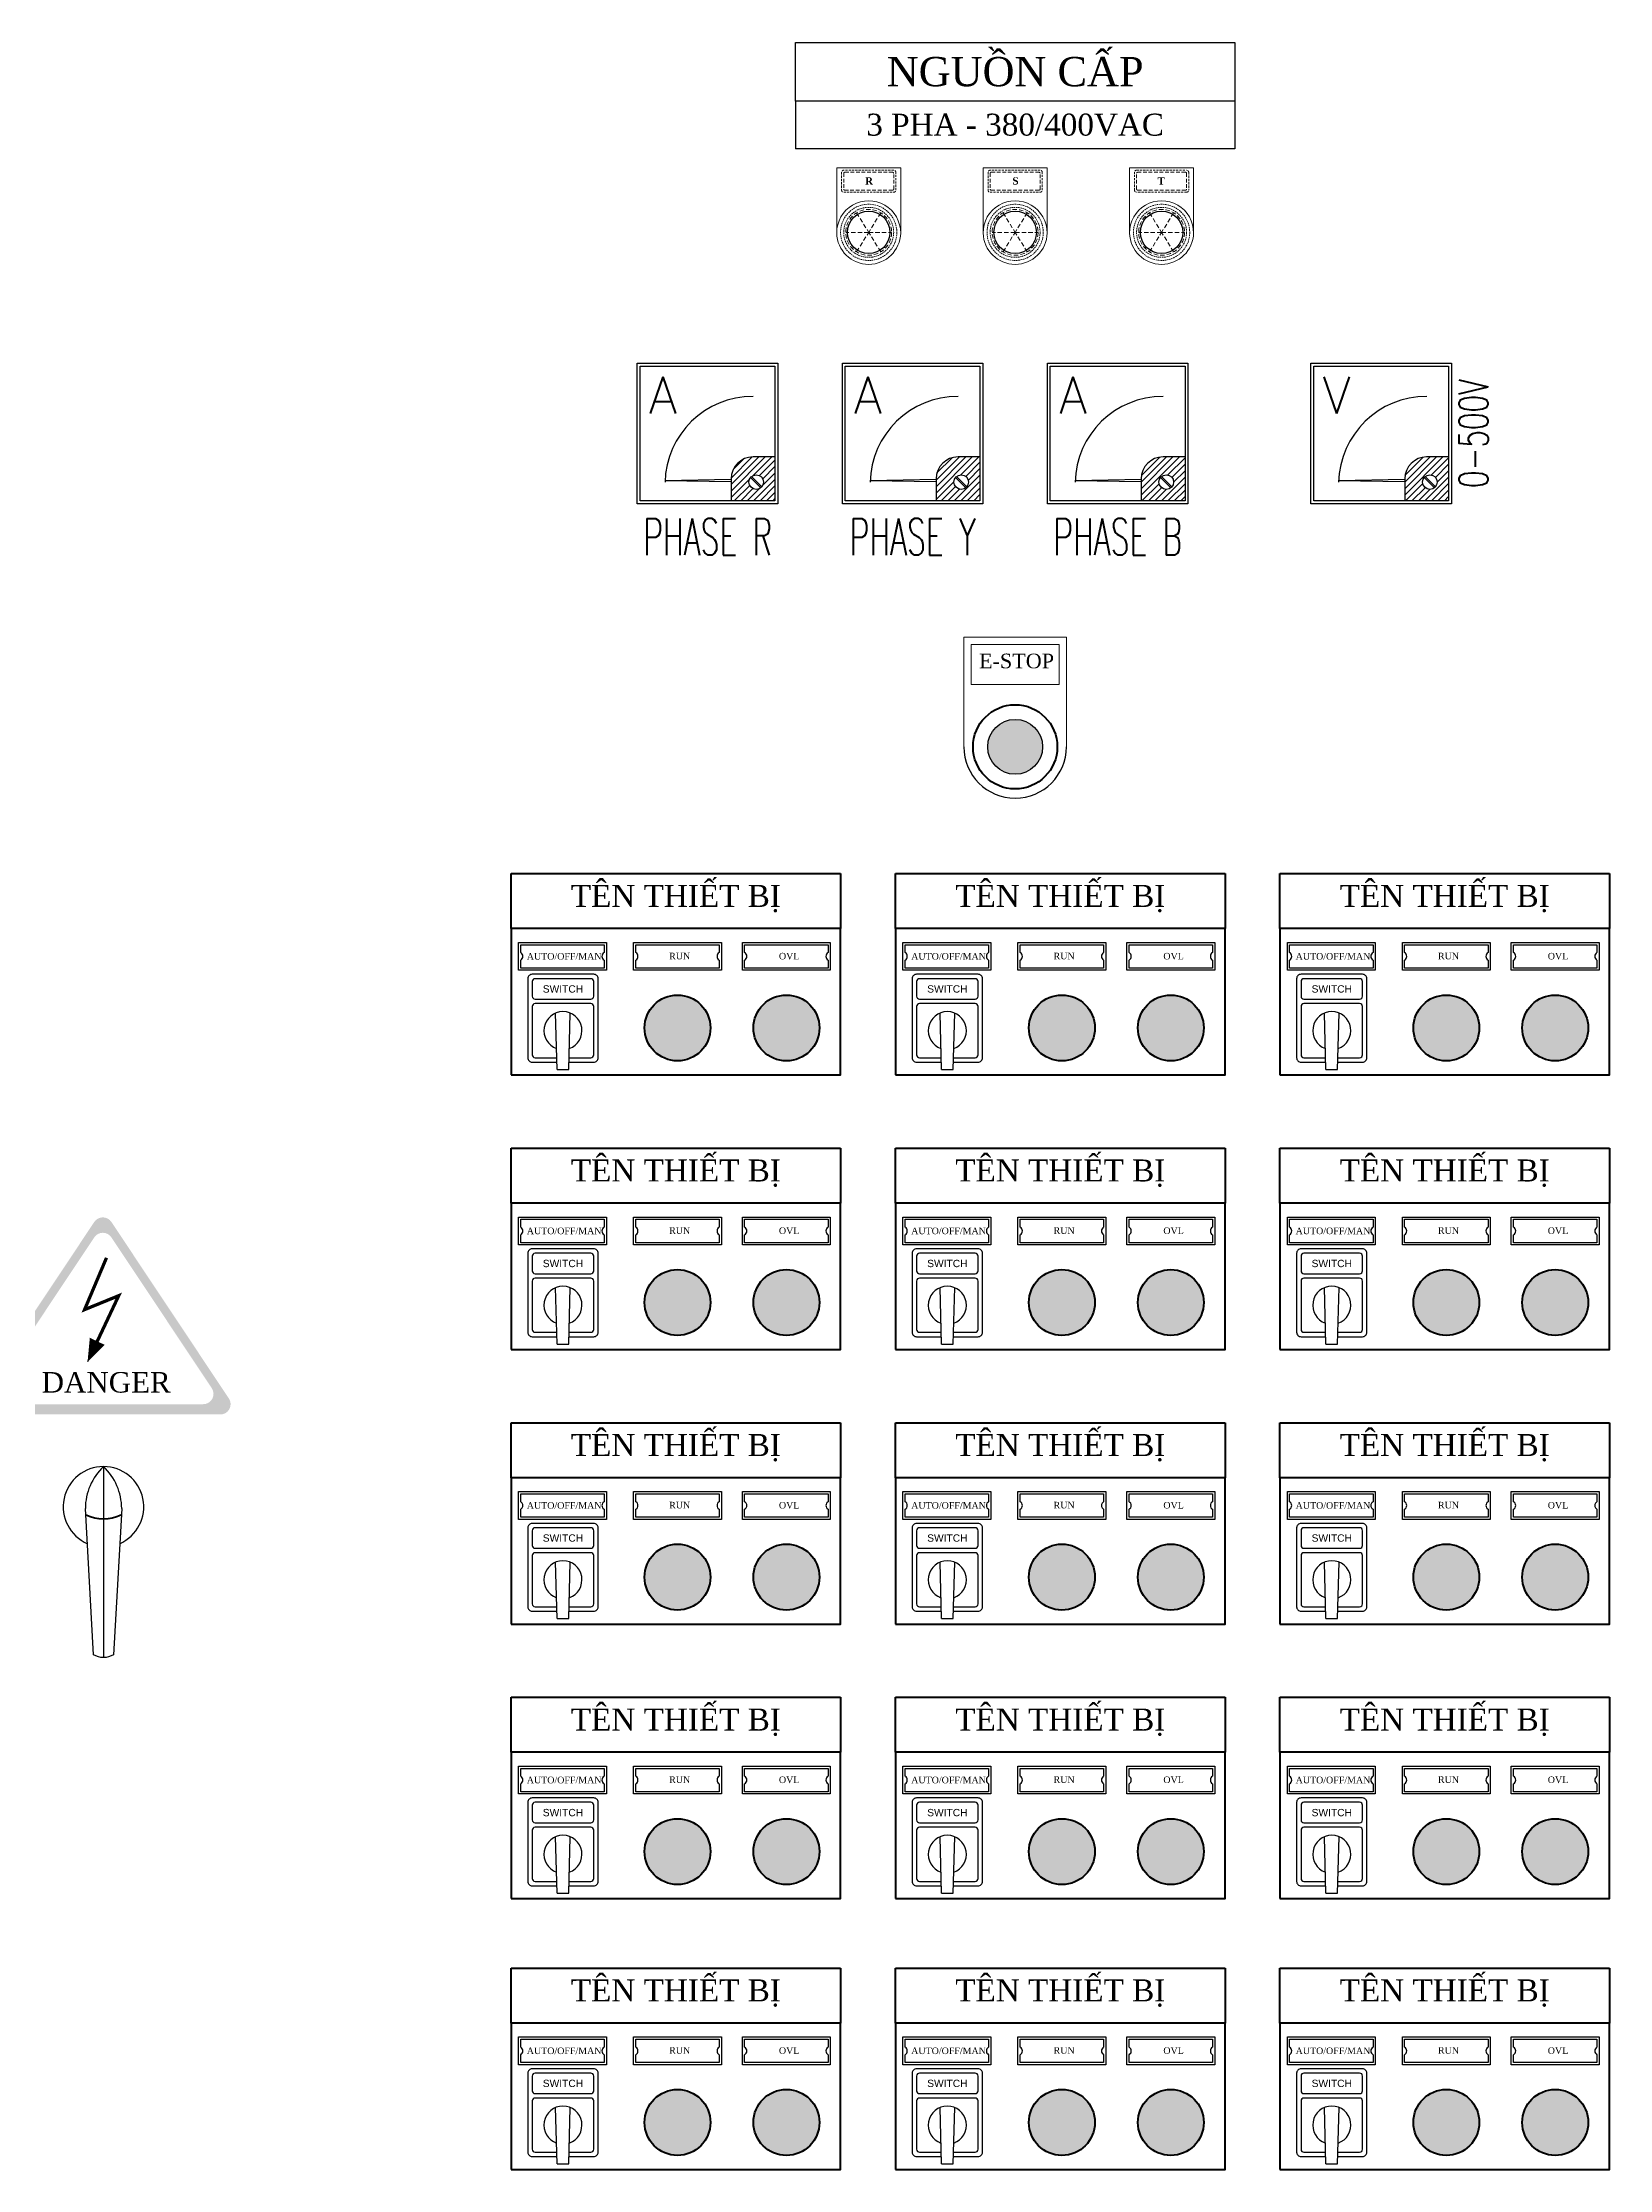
# Model space of a CAD drawing. Header units: millimetres. Extents: x 0 to 19177, y 0 to 12100.
# Drawn here: x 17943 to 18478, y 10709 to 11435 of the extents above; entities that cross this region are included whole.
import ezdxf
from ezdxf.enums import TextEntityAlignment as Align

# ---------------------------------------------------------------- set-up
doc = ezdxf.new("R2010")
doc.units = ezdxf.units.MM
doc.header["$MEASUREMENT"] = 0
for name, pattern in [('DASHED', [0.75, 0.5, -0.25]), ('DASHED2', [0.375, 0.25, -0.125]), ('HIDDEN', [0.375, 0.25, -0.125])]:
    doc.linetypes.add(name, pattern=pattern)
for name, color, linetype in [('12', 3, 'Continuous'), ('accessory', 9, 'Continuous'), ('BHT Line', 7, 'Continuous'), ('BHT Text', 2, 'Continuous'), ('BO', 3, 'Continuous'), ('CHANGE', 4, 'Continuous'), ('TBD', 2, 'Continuous'), ('text', 2, 'Continuous'), ('wire', 3, 'Continuous')]:
    doc.layers.add(name, color=color, linetype=linetype)
for name, color, linetype, lineweight in [('KICH THUOC', 6, 'Continuous', 13), ('NETCHINH', 7, 'Continuous', 30), ('Thin - Continuous', 3, 'DASHED2', 5)]:
    doc.layers.add(name, color=color, linetype=linetype, lineweight=lineweight)
doc.styles.add('SIMPLEX', font='SIMPLEX.shx', dxfattribs={"width": 0.7})
doc.styles.get("Standard").update_dxf_attribs({"font": 'arial.ttf'})
doc.styles.add('style1', font='times.ttf', dxfattribs={"height": 50})
doc.styles.add('Title', font='')
doc.styles.get('Title').set_extended_font_data('VNI-Helve')

msp = doc.modelspace()

# ---------------------------------------------------------------- texts
at = {"attachment_point": 5}
for s, insert, char_height, width in [('{\\fTimes New Roman|b0|i0|c0|p18;NGUỒN CẤP}', (18275.47, 11425.24), 10, 150), ('{\\fTimes New Roman|b0|i0|c0|p18;3 PHA - 380/400VAC}', (18275.47, 11407.12), 7.5, 150), ('{\\fTimes New Roman|b0|i0|c0|p18;TÊN THIẾT BỊ}', (18159.63, 11142.89), 7.5, 112.5), ('{\\fTimes New Roman|b0|i0|c0|p18;TÊN THIẾT BỊ}', (18290.88, 11142.89), 7.5, 112.5), ('{\\fTimes New Roman|b0|i0|c0|p18;TÊN THIẾT BỊ}', (18422.13, 11142.89), 7.5, 112.5), ('{\\fTimes New Roman|b0|i0|c0|p18;TÊN THIẾT BỊ}', (18159.63, 11049.14), 7.5, 112.5), ('{\\fTimes New Roman|b0|i0|c0|p18;TÊN THIẾT BỊ}', (18290.88, 11049.14), 7.5, 112.5), ('{\\fTimes New Roman|b0|i0|c0|p18;TÊN THIẾT BỊ}', (18422.13, 11049.14), 7.5, 112.5), ('{\\fTimes New Roman|b0|i0|c0|p18;TÊN THIẾT BỊ}', (18159.63, 10955.39), 7.5, 112.5), ('{\\fTimes New Roman|b0|i0|c0|p18;TÊN THIẾT BỊ}', (18290.88, 10955.39), 7.5, 112.5), ('{\\fTimes New Roman|b0|i0|c0|p18;TÊN THIẾT BỊ}', (18422.13, 10955.39), 7.5, 112.5), ('{\\fTimes New Roman|b0|i0|c0|p18;TÊN THIẾT BỊ}', (18159.63, 10861.64), 7.5, 112.5), ('{\\fTimes New Roman|b0|i0|c0|p18;TÊN THIẾT BỊ}', (18290.88, 10861.64), 7.5, 112.5), ('{\\fTimes New Roman|b0|i0|c0|p18;TÊN THIẾT BỊ}', (18422.13, 10861.64), 7.5, 112.5), ('{\\fTimes New Roman|b0|i0|c0|p18;TÊN THIẾT BỊ}', (18159.63, 10769.17), 7.5, 112.5), ('{\\fTimes New Roman|b0|i0|c0|p18;TÊN THIẾT BỊ}', (18290.88, 10769.17), 7.5, 112.5), ('{\\fTimes New Roman|b0|i0|c0|p18;TÊN THIẾT BỊ}', (18422.13, 10769.17), 7.5, 112.5)]:
    msp.add_mtext(s, dxfattribs=dict(at, insert=insert, char_height=char_height, width=width))
at = {"color": 0, "lineweight": 5, "insert": (18288.75, 11226.57), "char_height": 5, "width": 54.3209, "attachment_point": 3}
msp.add_mtext('{\\fTimes New Roman|b0|i0|c0|p18;E-STOP}', dxfattribs=at)
at = {"color": 0, "char_height": 2.25, "attachment_point": 1}
for s, width, insert in [('{\\fTimes New Roman|b0|i0|c0|p18;\\C256;AUTO/OFF/MAN}', 35.9017, (18108.74, 11124.33)), ('\\pi9.75333;{\\fTimes New Roman|b0|i0|c0|p18;\\C256;RUN}', 26.4172, (18147.59, 11124.44)), ('\\pi14.631;{\\fTimes New Roman|b0|i0|c0|p18;\\C256;OVL}', 35.9017, (18180.19, 11124.4)), ('{\\fTimes New Roman|b0|i0|c0|p18;\\C256;AUTO/OFF/MAN}', 35.9017, (18239.99, 11124.33)), ('\\pi9.75333;{\\fTimes New Roman|b0|i0|c0|p18;\\C256;RUN}', 26.4172, (18278.84, 11124.44)), ('\\pi14.631;{\\fTimes New Roman|b0|i0|c0|p18;\\C256;OVL}', 35.9017, (18311.44, 11124.4)), ('{\\fTimes New Roman|b0|i0|c0|p18;\\C256;AUTO/OFF/MAN}', 35.9017, (18371.24, 11124.33)), ('\\pi9.75333;{\\fTimes New Roman|b0|i0|c0|p18;\\C256;RUN}', 26.4172, (18410.09, 11124.44)), ('\\pi14.631;{\\fTimes New Roman|b0|i0|c0|p18;\\C256;OVL}', 35.9017, (18442.69, 11124.4)), ('{\\fTimes New Roman|b0|i0|c0|p18;\\C256;AUTO/OFF/MAN}', 35.9017, (18108.74, 11030.58)), ('\\pi9.75333;{\\fTimes New Roman|b0|i0|c0|p18;\\C256;RUN}', 26.4172, (18147.59, 11030.69)), ('\\pi14.631;{\\fTimes New Roman|b0|i0|c0|p18;\\C256;OVL}', 35.9017, (18180.19, 11030.65)), ('{\\fTimes New Roman|b0|i0|c0|p18;\\C256;AUTO/OFF/MAN}', 35.9017, (18239.99, 11030.58)), ('\\pi9.75333;{\\fTimes New Roman|b0|i0|c0|p18;\\C256;RUN}', 26.4172, (18278.84, 11030.69)), ('\\pi14.631;{\\fTimes New Roman|b0|i0|c0|p18;\\C256;OVL}', 35.9017, (18311.44, 11030.65)), ('{\\fTimes New Roman|b0|i0|c0|p18;\\C256;AUTO/OFF/MAN}', 35.9017, (18371.24, 11030.58)), ('\\pi9.75333;{\\fTimes New Roman|b0|i0|c0|p18;\\C256;RUN}', 26.4172, (18410.09, 11030.69)), ('\\pi14.631;{\\fTimes New Roman|b0|i0|c0|p18;\\C256;OVL}', 35.9017, (18442.69, 11030.65)), ('{\\fTimes New Roman|b0|i0|c0|p18;\\C256;AUTO/OFF/MAN}', 35.9017, (18108.74, 10936.83)), ('\\pi9.75333;{\\fTimes New Roman|b0|i0|c0|p18;\\C256;RUN}', 26.4172, (18147.59, 10936.94)), ('\\pi14.631;{\\fTimes New Roman|b0|i0|c0|p18;\\C256;OVL}', 35.9017, (18180.19, 10936.9)), ('{\\fTimes New Roman|b0|i0|c0|p18;\\C256;AUTO/OFF/MAN}', 35.9017, (18239.99, 10936.83)), ('\\pi9.75333;{\\fTimes New Roman|b0|i0|c0|p18;\\C256;RUN}', 26.4172, (18278.84, 10936.94)), ('\\pi14.631;{\\fTimes New Roman|b0|i0|c0|p18;\\C256;OVL}', 35.9017, (18311.44, 10936.9)), ('{\\fTimes New Roman|b0|i0|c0|p18;\\C256;AUTO/OFF/MAN}', 35.9017, (18371.24, 10936.83)), ('\\pi9.75333;{\\fTimes New Roman|b0|i0|c0|p18;\\C256;RUN}', 26.4172, (18410.09, 10936.94)), ('\\pi14.631;{\\fTimes New Roman|b0|i0|c0|p18;\\C256;OVL}', 35.9017, (18442.69, 10936.9)), ('{\\fTimes New Roman|b0|i0|c0|p18;\\C256;AUTO/OFF/MAN}', 35.9017, (18108.74, 10843.08)), ('\\pi9.75333;{\\fTimes New Roman|b0|i0|c0|p18;\\C256;RUN}', 26.4172, (18147.59, 10843.19)), ('\\pi14.631;{\\fTimes New Roman|b0|i0|c0|p18;\\C256;OVL}', 35.9017, (18180.19, 10843.15)), ('{\\fTimes New Roman|b0|i0|c0|p18;\\C256;AUTO/OFF/MAN}', 35.9017, (18239.99, 10843.08)), ('\\pi9.75333;{\\fTimes New Roman|b0|i0|c0|p18;\\C256;RUN}', 26.4172, (18278.84, 10843.19)), ('\\pi14.631;{\\fTimes New Roman|b0|i0|c0|p18;\\C256;OVL}', 35.9017, (18311.44, 10843.15)), ('{\\fTimes New Roman|b0|i0|c0|p18;\\C256;AUTO/OFF/MAN}', 35.9017, (18371.24, 10843.08)), ('\\pi9.75333;{\\fTimes New Roman|b0|i0|c0|p18;\\C256;RUN}', 26.4172, (18410.09, 10843.19)), ('\\pi14.631;{\\fTimes New Roman|b0|i0|c0|p18;\\C256;OVL}', 35.9017, (18442.69, 10843.15)), ('{\\fTimes New Roman|b0|i0|c0|p18;\\C256;AUTO/OFF/MAN}', 35.9017, (18108.74, 10750.61)), ('\\pi9.75333;{\\fTimes New Roman|b0|i0|c0|p18;\\C256;RUN}', 26.4172, (18147.59, 10750.72)), ('\\pi14.631;{\\fTimes New Roman|b0|i0|c0|p18;\\C256;OVL}', 35.9017, (18180.19, 10750.68)), ('{\\fTimes New Roman|b0|i0|c0|p18;\\C256;AUTO/OFF/MAN}', 35.9017, (18239.99, 10750.61)), ('\\pi9.75333;{\\fTimes New Roman|b0|i0|c0|p18;\\C256;RUN}', 26.4172, (18278.84, 10750.72)), ('\\pi14.631;{\\fTimes New Roman|b0|i0|c0|p18;\\C256;OVL}', 35.9017, (18311.44, 10750.68)), ('{\\fTimes New Roman|b0|i0|c0|p18;\\C256;AUTO/OFF/MAN}', 35.9017, (18371.24, 10750.61)), ('\\pi9.75333;{\\fTimes New Roman|b0|i0|c0|p18;\\C256;RUN}', 26.4172, (18410.09, 10750.72)), ('\\pi14.631;{\\fTimes New Roman|b0|i0|c0|p18;\\C256;OVL}', 35.9017, (18442.69, 10750.68))]:
    msp.add_mtext_dynamic_manual_height_columns(s, width=width, gutter_width=20, heights=[0], dxfattribs=dict(at, insert=insert))
at = {"layer": 'BHT Text', "color": 1, "insert": (17943.1, 10981.25), "char_height": 7, "width": 93.6495, "attachment_point": 1, "style": 'style1'}
msp.add_mtext('DANGER', dxfattribs=at)
at = {"layer": 'NETCHINH', "lineweight": -2, "ltscale": 5, "char_height": 2.5, "width": 39.2116, "attachment_point": 5}
for s, insert in [('{\\fTimes New Roman Baltic|b1|i0|c0|p18;R}', (18225.59, 11387.97)), ('{\\fTimes New Roman Baltic|b1|i0|c0|p18;S}', (18275.59, 11387.97))]:
    msp.add_mtext(s, dxfattribs=dict(at, insert=insert))
at = {"layer": 'NETCHINH', "lineweight": -2, "ltscale": 5, "extrusion": (0, 0, -1), "insert": (18325.34, 11387.97), "char_height": 2.5, "width": 39.2116, "attachment_point": 5, "text_direction": (-1, 0, 0)}
msp.add_mtext('{\\fTimes New Roman Baltic|b1|i0|c0|p18;T}', dxfattribs=at)
at = {"layer": 'text', "linetype": 'ByBlock', "style": 'SIMPLEX', "width": 0.7}
msp.add_text('0-500V', height=10, rotation=90, dxfattribs=at).set_placement((18426.97, 11301.74), align=Align.TOP_CENTER)
at = {"layer": 'text', "linetype": 'ByBlock', "style": 'SIMPLEX', "width": 0.6}
for s, p in [('PHASE R', (18170.47, 11272.74)), ('PHASE Y', (18240.47, 11272.74)), ('PHASE B', (18310.47, 11272.74))]:
    msp.add_text(s, height=12.5, dxfattribs=at).set_placement(p, align=Align.TOP_CENTER)

# ---------------------------------------------------------------- blocks, each defined once
blk = doc.blocks.new('hand 1-1')
at = {"layer": 'CHANGE', "linetype": 'Continuous'}
for p, q in [((0, 27.5), (0, -8)), ((0, -8.5), (0, -103))]:
    blk.add_line(p, q, dxfattribs=at)
for points in [[(12.4, -1.2, 0.206672), (0, 27.5, 0.206672), (-12.4, -1.2)], [(12.4, -1.2), (6.8, -101, -0.292118), (-6.8, -101), (-12.4, -1.2)]]:
    blk.add_lwpolyline(points, format="xyb", dxfattribs=at)
for centre, radius, start, end in [((0, 0), 27.5, 293.6723, 246.3277), ((0, 20.3), 28.2, 244.5758, 295.4242), ((0, 20.3), 28.7, 245.1164, 294.8836)]:
    blk.add_arc(centre, radius, start, end, dxfattribs=at)
blk = doc.blocks.new('A$C7A565C56')
at = {"layer": 'CHANGE'}
h = blk.add_hatch(dxfattribs=at)
h.set_pattern_fill('ANSI31', color=256, scale=25, style=0)
h.set_pattern_definition([(45, (-4454.082, -2376.7422), (-2.2097087, 2.2097087), [])])
h.paths.add_polyline_path([(46, 32), (31, 32, 0.414214), (16, 17), (16, 2), (46, 2)])
h.paths.add_polyline_path([(38.2, 14.8, -1), (28.2, 14.8, -1)], flags=16)
for p, q in [((46, 32), (31, 32)), ((16, 16.5), (-29.1, 15.7)), ((16, 15), (-29.1, 15.7)), ((16, 17), (16, 2)), ((29.3, 18), (36.4, 10.9)), ((30, 18.7), (37.1, 11.6))]:
    blk.add_line(p, q, dxfattribs=at)
for points in [[(-48, 96), (48, 96), (48, 0), (-48, 0)], [(-46, 94), (46, 94), (46, 2), (-46, 2)]]:
    blk.add_lwpolyline(points, close=True, dxfattribs=at)
blk.add_circle((33.2, 14.8), 5, dxfattribs=at)
for centre, radius, start, end in [((30.8, 13.4), 59.9, 89.7689, 178.7099), ((31, 17), 15, 90, 180)]:
    blk.add_arc(centre, radius, start, end, dxfattribs=at)
at = {"layer": 'text', "style": 'SIMPLEX'}
blk.add_text('A', height=25, dxfattribs=at).set_placement((-40.2, 61.6))
blk = doc.blocks.new('Meter A-96')
blk.add_blockref('A$C7A565C56', (48, 0))
blk = doc.blocks.new('A$C0DD7342E')
at = {"layer": 'CHANGE'}
h = blk.add_hatch(dxfattribs=at)
h.set_pattern_fill('ANSI31', color=256, scale=25, style=0)
h.set_pattern_definition([(45, (-4454.082, -2472.7422), (-2.2097087, 2.2097087), [])])
h.paths.add_polyline_path([(46, -64), (31, -64, 0.414214), (16, -79), (16, -94), (46, -94)])
h.paths.add_polyline_path([(38.2, -81.2, -1), (28.2, -81.2, -1)], flags=16)
for p, q in [((46, -64), (31, -64)), ((16, -79.5), (-29.1, -80.3)), ((16, -81), (-29.1, -80.3)), ((16, -79), (16, -94)), ((29.3, -78), (36.4, -85.1)), ((30, -77.3), (37.1, -84.4))]:
    blk.add_line(p, q, dxfattribs=at)
for points in [[(-48, 0), (48, 0), (48, -96), (-48, -96)], [(-46, -2), (46, -2), (46, -94), (-46, -94)]]:
    blk.add_lwpolyline(points, close=True, dxfattribs=at)
blk.add_circle((33.2, -81.2), 5, dxfattribs=at)
for centre, radius, start, end in [((30.8, -82.6), 59.9, 89.7689, 178.7099), ((31, -79), 15, 90, 180)]:
    blk.add_arc(centre, radius, start, end, dxfattribs=at)
at = {"layer": 'text', "linetype": 'ByBlock', "style": 'SIMPLEX'}
blk.add_text('V', height=25, dxfattribs=at).set_placement((-40.2, -34.4))
blk = doc.blocks.new('SWITCH1')
at = {"layer": 'CHANGE'}
for p, q in [((-4, -26.5), (-5, 12)), ((4, -26.5), (5, 12)), ((-4, -26.5), (4, -26.5))]:
    blk.add_line(p, q, dxfattribs=at)
for points in [[(4.1, -21.5), (21, -21.5, 0.414214), (24, -18.5), (24, 35.5, 0.414214), (21, 38.5), (-21, 38.5, 0.414214), (-24, 35.5), (-24, -18.5, 0.414214), (-21, -21.5), (-4.1, -21.5)], [(4.2, -18.5), (19, -18.5, 0.414214), (21, -16.5), (21, 16.5, 0.414214), (19, 18.5), (-19, 18.5, 0.414214), (-21, 16.5), (-21, -16.5, 0.414214), (-19, -18.5), (-4.2, -18.5)]]:
    blk.add_lwpolyline(points, format="xyb", dxfattribs=at)
blk.add_lwpolyline([(-21, 23.5, 0.414214), (-19, 21.5), (19, 21.5, 0.414214), (21, 23.5), (21, 33.5, 0.414214), (19, 35.5), (-19, 35.5, 0.414214), (-21, 33.5)], format="xyb", close=True, dxfattribs=at)
blk.add_arc((0, 0), 13, 289.5999, 250.4001, dxfattribs=at)
at = {"layer": 'text', "style": 'Title'}
blk.add_text('SWITCH', height=5, dxfattribs=at).set_placement((0, 28.5), align=Align.MIDDLE_CENTER)

# ---------------------------------------------------------------- hatches: boundary and pattern name
h = msp.add_hatch(color=1)
h.dxf.hatch_style = 1
h.paths.add_polyline_path([(18266.09, 11194.74, 1), (18284.84, 11194.74, 1)])
at = {"lineweight": 200}
h = msp.add_hatch(color=2, dxfattribs=at)
h.dxf.hatch_style = 1
h.paths.add_polyline_path([(18186.12, 11098.75, 1), (18208.62, 11098.75, 1)])
h.paths.add_polyline_path([(18156.73, 11120.91), (18164.87, 11120.91), (18164.87, 11125.71), (18156.73, 11125.71)], flags=9)
h = msp.add_hatch(color=2, dxfattribs=at)
h.dxf.hatch_style = 1
h.paths.add_polyline_path([(18317.37, 11098.75, 1), (18339.87, 11098.75, 1)])
h.paths.add_polyline_path([(18287.98, 11120.91), (18296.12, 11120.91), (18296.12, 11125.71), (18287.98, 11125.71)], flags=9)
h = msp.add_hatch(color=2, dxfattribs=at)
h.dxf.hatch_style = 1
h.paths.add_polyline_path([(18448.62, 11098.75, 1), (18471.12, 11098.75, 1)])
h.paths.add_polyline_path([(18419.23, 11120.91), (18427.37, 11120.91), (18427.37, 11125.71), (18419.23, 11125.71)], flags=9)
h = msp.add_hatch(color=3, dxfattribs=at)
h.dxf.hatch_style = 1
h.paths.add_polyline_path([(18148.94, 11098.75, 1), (18171.44, 11098.75, 1)])
h = msp.add_hatch(color=3, dxfattribs=at)
h.dxf.hatch_style = 1
h.paths.add_polyline_path([(18280.19, 11098.75, 1), (18302.69, 11098.75, 1)])
h = msp.add_hatch(color=3, dxfattribs=at)
h.dxf.hatch_style = 1
h.paths.add_polyline_path([(18411.44, 11098.75, 1), (18433.94, 11098.75, 1)])
h = msp.add_hatch(color=2, dxfattribs=at)
h.dxf.hatch_style = 1
h.paths.add_polyline_path([(18186.12, 11005, 1), (18208.62, 11005, 1)])
h.paths.add_polyline_path([(18156.73, 11027.16), (18164.87, 11027.16), (18164.87, 11031.96), (18156.73, 11031.96)], flags=9)
h = msp.add_hatch(color=2, dxfattribs=at)
h.dxf.hatch_style = 1
h.paths.add_polyline_path([(18317.37, 11005, 1), (18339.87, 11005, 1)])
h.paths.add_polyline_path([(18287.98, 11027.16), (18296.12, 11027.16), (18296.12, 11031.96), (18287.98, 11031.96)], flags=9)
h = msp.add_hatch(color=2, dxfattribs=at)
h.dxf.hatch_style = 1
h.paths.add_polyline_path([(18448.62, 11005, 1), (18471.12, 11005, 1)])
h.paths.add_polyline_path([(18419.23, 11027.16), (18427.37, 11027.16), (18427.37, 11031.96), (18419.23, 11031.96)], flags=9)
h = msp.add_hatch(color=3, dxfattribs=at)
h.dxf.hatch_style = 1
h.paths.add_polyline_path([(18148.94, 11005, 1), (18171.44, 11005, 1)])
h = msp.add_hatch(color=3, dxfattribs=at)
h.dxf.hatch_style = 1
h.paths.add_polyline_path([(18280.19, 11005, 1), (18302.69, 11005, 1)])
h = msp.add_hatch(color=3, dxfattribs=at)
h.dxf.hatch_style = 1
h.paths.add_polyline_path([(18411.44, 11005, 1), (18433.94, 11005, 1)])
h = msp.add_hatch(color=2, dxfattribs=at)
h.dxf.hatch_style = 1
h.paths.add_polyline_path([(18186.12, 10911.25, 1), (18208.62, 10911.25, 1)])
h.paths.add_polyline_path([(18156.73, 10933.41), (18164.87, 10933.41), (18164.87, 10938.21), (18156.73, 10938.21)], flags=9)
h = msp.add_hatch(color=2, dxfattribs=at)
h.dxf.hatch_style = 1
h.paths.add_polyline_path([(18317.37, 10911.25, 1), (18339.87, 10911.25, 1)])
h.paths.add_polyline_path([(18287.98, 10933.41), (18296.12, 10933.41), (18296.12, 10938.21), (18287.98, 10938.21)], flags=9)
h = msp.add_hatch(color=2, dxfattribs=at)
h.dxf.hatch_style = 1
h.paths.add_polyline_path([(18448.62, 10911.25, 1), (18471.12, 10911.25, 1)])
h.paths.add_polyline_path([(18419.23, 10933.41), (18427.37, 10933.41), (18427.37, 10938.21), (18419.23, 10938.21)], flags=9)
h = msp.add_hatch(color=3, dxfattribs=at)
h.dxf.hatch_style = 1
h.paths.add_polyline_path([(18148.94, 10911.25, 1), (18171.44, 10911.25, 1)])
h = msp.add_hatch(color=3, dxfattribs=at)
h.dxf.hatch_style = 1
h.paths.add_polyline_path([(18280.19, 10911.25, 1), (18302.69, 10911.25, 1)])
h = msp.add_hatch(color=3, dxfattribs=at)
h.dxf.hatch_style = 1
h.paths.add_polyline_path([(18411.44, 10911.25, 1), (18433.94, 10911.25, 1)])
h = msp.add_hatch(color=2, dxfattribs=at)
h.dxf.hatch_style = 1
h.paths.add_polyline_path([(18186.12, 10817.5, 1), (18208.62, 10817.5, 1)])
h.paths.add_polyline_path([(18156.73, 10839.66), (18164.87, 10839.66), (18164.87, 10844.46), (18156.73, 10844.46)], flags=9)
h = msp.add_hatch(color=2, dxfattribs=at)
h.dxf.hatch_style = 1
h.paths.add_polyline_path([(18317.37, 10817.5, 1), (18339.87, 10817.5, 1)])
h.paths.add_polyline_path([(18287.98, 10839.66), (18296.12, 10839.66), (18296.12, 10844.46), (18287.98, 10844.46)], flags=9)
h = msp.add_hatch(color=2, dxfattribs=at)
h.dxf.hatch_style = 1
h.paths.add_polyline_path([(18448.62, 10817.5, 1), (18471.12, 10817.5, 1)])
h.paths.add_polyline_path([(18419.23, 10839.66), (18427.37, 10839.66), (18427.37, 10844.46), (18419.23, 10844.46)], flags=9)
h = msp.add_hatch(color=3, dxfattribs=at)
h.dxf.hatch_style = 1
h.paths.add_polyline_path([(18148.94, 10817.5, 1), (18171.44, 10817.5, 1)])
h = msp.add_hatch(color=3, dxfattribs=at)
h.dxf.hatch_style = 1
h.paths.add_polyline_path([(18280.19, 10817.5, 1), (18302.69, 10817.5, 1)])
h = msp.add_hatch(color=3, dxfattribs=at)
h.dxf.hatch_style = 1
h.paths.add_polyline_path([(18411.44, 10817.5, 1), (18433.94, 10817.5, 1)])
h = msp.add_hatch(color=2, dxfattribs=at)
h.dxf.hatch_style = 1
h.paths.add_polyline_path([(18186.12, 10725.03, 1), (18208.62, 10725.03, 1)])
h.paths.add_polyline_path([(18156.73, 10747.19), (18164.87, 10747.19), (18164.87, 10751.99), (18156.73, 10751.99)], flags=9)
h = msp.add_hatch(color=2, dxfattribs=at)
h.dxf.hatch_style = 1
h.paths.add_polyline_path([(18317.37, 10725.03, 1), (18339.87, 10725.03, 1)])
h.paths.add_polyline_path([(18287.98, 10747.19), (18296.12, 10747.19), (18296.12, 10751.99), (18287.98, 10751.99)], flags=9)
h = msp.add_hatch(color=2, dxfattribs=at)
h.dxf.hatch_style = 1
h.paths.add_polyline_path([(18448.62, 10725.03, 1), (18471.12, 10725.03, 1)])
h.paths.add_polyline_path([(18419.23, 10747.19), (18427.37, 10747.19), (18427.37, 10751.99), (18419.23, 10751.99)], flags=9)
h = msp.add_hatch(color=3, dxfattribs=at)
h.dxf.hatch_style = 1
h.paths.add_polyline_path([(18148.94, 10725.03, 1), (18171.44, 10725.03, 1)])
h = msp.add_hatch(color=3, dxfattribs=at)
h.dxf.hatch_style = 1
h.paths.add_polyline_path([(18280.19, 10725.03, 1), (18302.69, 10725.03, 1)])
h = msp.add_hatch(color=3, dxfattribs=at)
h.dxf.hatch_style = 1
h.paths.add_polyline_path([(18411.44, 10725.03, 1), (18433.94, 10725.03, 1)])
at = {"layer": 'BHT Line', "ltscale": 15}
h = msp.add_hatch(color=2, dxfattribs=at)
h.paths.add_polyline_path([(18007.03, 10972.22, -0.598749), (18004.12, 10966.77), (17923.87, 10966.77, -0.598749), (17920.95, 10972.22), (17961.07, 11032.51, -0.5357), (17966.91, 11032.51)])
h.paths.add_polyline_path([(17966.91, 11027.25, 0.5357), (17961.07, 11027.25), (17926.79, 10975.73, 0.598749), (17929.71, 10970.28), (17998.28, 10970.28, 0.598749), (18001.19, 10975.73)], flags=16)

# ---------------------------------------------------------------- linework, layer by layer
for p, q in [((18200.47, 11415.24), (18200.47, 11398.99)), ((18350.47, 11415.24), (18350.47, 11398.99))]:
    msp.add_line(p, q)
at = {"lineweight": 200}
for p, q in [((18103.38, 11132.69), (18103.38, 11151.44)), ((18103.38, 11151.44), (18215.88, 11151.44)), ((18215.88, 11151.44), (18215.88, 11132.69)), ((18234.63, 11132.69), (18234.63, 11151.44)), ((18234.63, 11151.44), (18347.13, 11151.44)), ((18347.13, 11151.44), (18347.13, 11132.69)), ((18365.88, 11132.69), (18365.88, 11151.44)), ((18365.88, 11151.44), (18478.38, 11151.44)), ((18478.38, 11151.44), (18478.38, 11132.69)), ((18103.38, 11038.94), (18103.38, 11057.69)), ((18103.38, 11057.69), (18215.88, 11057.69)), ((18215.88, 11057.69), (18215.88, 11038.94)), ((18234.63, 11038.94), (18234.63, 11057.69)), ((18234.63, 11057.69), (18347.13, 11057.69)), ((18347.13, 11057.69), (18347.13, 11038.94)), ((18365.88, 11038.94), (18365.88, 11057.69)), ((18365.88, 11057.69), (18478.38, 11057.69)), ((18478.38, 11057.69), (18478.38, 11038.94)), ((18103.38, 10945.19), (18103.38, 10963.94)), ((18103.38, 10963.94), (18215.88, 10963.94)), ((18215.88, 10963.94), (18215.88, 10945.19)), ((18234.63, 10945.19), (18234.63, 10963.94)), ((18234.63, 10963.94), (18347.13, 10963.94)), ((18347.13, 10963.94), (18347.13, 10945.19)), ((18365.88, 10945.19), (18365.88, 10963.94)), ((18365.88, 10963.94), (18478.38, 10963.94)), ((18478.38, 10963.94), (18478.38, 10945.19)), ((18103.38, 10851.44), (18103.38, 10870.19)), ((18103.38, 10870.19), (18215.88, 10870.19)), ((18215.88, 10870.19), (18215.88, 10851.44)), ((18234.63, 10851.44), (18234.63, 10870.19)), ((18234.63, 10870.19), (18347.13, 10870.19)), ((18347.13, 10870.19), (18347.13, 10851.44)), ((18365.88, 10851.44), (18365.88, 10870.19)), ((18365.88, 10870.19), (18478.38, 10870.19)), ((18478.38, 10870.19), (18478.38, 10851.44)), ((18103.38, 10758.96), (18103.38, 10777.71)), ((18103.38, 10777.71), (18215.88, 10777.71)), ((18215.88, 10777.71), (18215.88, 10758.96)), ((18234.63, 10758.96), (18234.63, 10777.71)), ((18234.63, 10777.71), (18347.13, 10777.71)), ((18347.13, 10777.71), (18347.13, 10758.96)), ((18365.88, 10758.96), (18365.88, 10777.71)), ((18365.88, 10777.71), (18478.38, 10777.71)), ((18478.38, 10777.71), (18478.38, 10758.96))]:
    msp.add_line(p, q, dxfattribs=at)
for points in [[(18103.38, 11082.69), (18215.88, 11082.69), (18215.88, 11132.69), (18103.38, 11132.69)], [(18234.63, 11082.69), (18347.13, 11082.69), (18347.13, 11132.69), (18234.63, 11132.69)], [(18365.88, 11082.69), (18478.38, 11082.69), (18478.38, 11132.69), (18365.88, 11132.69)], [(18103.38, 10988.94), (18215.88, 10988.94), (18215.88, 11038.94), (18103.38, 11038.94)], [(18234.63, 10988.94), (18347.13, 10988.94), (18347.13, 11038.94), (18234.63, 11038.94)], [(18365.88, 10988.94), (18478.38, 10988.94), (18478.38, 11038.94), (18365.88, 11038.94)], [(18103.38, 10895.19), (18215.88, 10895.19), (18215.88, 10945.19), (18103.38, 10945.19)], [(18234.63, 10895.19), (18347.13, 10895.19), (18347.13, 10945.19), (18234.63, 10945.19)], [(18365.88, 10895.19), (18478.38, 10895.19), (18478.38, 10945.19), (18365.88, 10945.19)], [(18103.38, 10801.44), (18215.88, 10801.44), (18215.88, 10851.44), (18103.38, 10851.44)], [(18234.63, 10801.44), (18347.13, 10801.44), (18347.13, 10851.44), (18234.63, 10851.44)], [(18365.88, 10801.44), (18478.38, 10801.44), (18478.38, 10851.44), (18365.88, 10851.44)], [(18103.38, 10708.96), (18215.88, 10708.96), (18215.88, 10758.96), (18103.38, 10758.96)], [(18234.63, 10708.96), (18347.13, 10708.96), (18347.13, 10758.96), (18234.63, 10758.96)], [(18365.88, 10708.96), (18478.38, 10708.96), (18478.38, 10758.96), (18365.88, 10758.96)]]:
    msp.add_lwpolyline(points, close=True, dxfattribs=at)
at = {"color": 1, "lineweight": 211}
msp.add_circle((18275.47, 11194.74), 14.38, dxfattribs=at)
at = {"color": 1}
msp.add_circle((18275.47, 11194.74), 9.37, dxfattribs=at)
at = {"lineweight": 200}
for centre in [(18160.19, 11098.75), (18197.37, 11098.75), (18291.44, 11098.75), (18328.62, 11098.75), (18422.69, 11098.75), (18459.87, 11098.75), (18160.19, 11005), (18197.37, 11005), (18291.44, 11005), (18328.62, 11005), (18422.69, 11005), (18459.87, 11005), (18160.19, 10911.25), (18197.37, 10911.25), (18291.44, 10911.25), (18328.62, 10911.25), (18422.69, 10911.25), (18459.87, 10911.25), (18160.19, 10817.5), (18197.37, 10817.5), (18291.44, 10817.5), (18328.62, 10817.5), (18422.69, 10817.5), (18459.87, 10817.5), (18160.19, 10725.03), (18197.37, 10725.03), (18291.44, 10725.03), (18328.62, 10725.03), (18422.69, 10725.03), (18459.87, 10725.03)]:
    msp.add_circle(centre, 11.25, dxfattribs=at)
at = {"color": 0}
msp.add_arc((18275.47, 11194.74), 17.5, 180, 0, dxfattribs=at)
at = {"layer": '12', "color": 1}
msp.add_circle((18225.47, 11370.43), 7.25, dxfattribs=at)
at = {"layer": '12', "color": 2}
msp.add_circle((18275.47, 11370.43), 7.25, dxfattribs=at)
at = {"layer": '12', "color": 3}
msp.add_circle((18325.47, 11370.43), 7.25, dxfattribs=at)
at = {"layer": 'BHT Line', "color": 1, "ltscale": 15}
msp.add_line((17969.41, 11007.33), (17958.78, 10984.76), dxfattribs=at)
at = {"layer": 'BHT Line', "color": 1, "ltscale": 15, "const_width": 1.12}
msp.add_lwpolyline([(17965.24, 11020.27), (17957.75, 11002.57), (17969.41, 11007.33), (17962.08, 10991.75)], dxfattribs=at)
at = {"layer": 'BHT Line', "color": 1, "ltscale": 15}
msp.add_lwpolyline([(17958.78, 10984.76, 0, 5.61, 0), (17958.78, 10984.76, 0, 5.61, 0), (17962.08, 10991.75, 5.61, 5.61, 0)], format="xyseb", dxfattribs=at)
at = {"layer": 'BO', "color": 1, "linetype": 'DASHED', "lineweight": 5, "ltscale": 3}
msp.add_circle((18225.47, 11370.43), 7.83, dxfattribs=at)
at = {"layer": 'BO', "color": 2, "linetype": 'DASHED', "lineweight": 5, "ltscale": 3}
msp.add_circle((18275.47, 11370.43), 7.83, dxfattribs=at)
at = {"layer": 'BO', "color": 3, "linetype": 'DASHED', "lineweight": 5, "ltscale": 3}
msp.add_circle((18325.47, 11370.43), 7.83, dxfattribs=at)
at = {"layer": 'CHANGE', "color": 0, "linetype": 'Continuous'}
for p, q in [((18200.47, 11435.24), (18350.47, 11435.24)), ((18200.47, 11415.24), (18200.47, 11435.24)), ((18350.47, 11435.24), (18350.47, 11415.24)), ((18350.47, 11415.24), (18200.47, 11415.24)), ((18350.47, 11398.99), (18200.47, 11398.99))]:
    msp.add_line(p, q, dxfattribs=at)
at = {"layer": 'KICH THUOC', "color": 0}
msp.add_lwpolyline([(18292.97, 11194.74), (18292.97, 11232.24), (18257.97, 11232.24), (18257.97, 11194.74)], dxfattribs=at)
msp.add_lwpolyline([(18260.47, 11216.05), (18290.47, 11216.05), (18290.47, 11229.74), (18260.47, 11229.74)], close=True, dxfattribs=at)
at = {"layer": 'TBD', "color": 0}
for points in [[(18105.91, 11127.93), (18135.91, 11127.93), (18135.91, 11118.43), (18105.91, 11118.43)], [(18145.19, 11127.93), (18175.19, 11127.93), (18175.19, 11118.43), (18145.19, 11118.43)], [(18182.37, 11127.93), (18212.37, 11127.93), (18212.37, 11118.43), (18182.37, 11118.43)], [(18237.16, 11127.93), (18267.16, 11127.93), (18267.16, 11118.43), (18237.16, 11118.43)], [(18276.44, 11127.93), (18306.44, 11127.93), (18306.44, 11118.43), (18276.44, 11118.43)], [(18313.62, 11127.93), (18343.62, 11127.93), (18343.62, 11118.43), (18313.62, 11118.43)], [(18368.41, 11127.93), (18398.41, 11127.93), (18398.41, 11118.43), (18368.41, 11118.43)], [(18407.69, 11127.93), (18437.69, 11127.93), (18437.69, 11118.43), (18407.69, 11118.43)], [(18444.87, 11127.93), (18474.87, 11127.93), (18474.87, 11118.43), (18444.87, 11118.43)], [(18105.91, 11034.18), (18135.91, 11034.18), (18135.91, 11024.68), (18105.91, 11024.68)], [(18145.19, 11034.18), (18175.19, 11034.18), (18175.19, 11024.68), (18145.19, 11024.68)], [(18182.37, 11034.18), (18212.37, 11034.18), (18212.37, 11024.68), (18182.37, 11024.68)], [(18237.16, 11034.18), (18267.16, 11034.18), (18267.16, 11024.68), (18237.16, 11024.68)], [(18276.44, 11034.18), (18306.44, 11034.18), (18306.44, 11024.68), (18276.44, 11024.68)], [(18313.62, 11034.18), (18343.62, 11034.18), (18343.62, 11024.68), (18313.62, 11024.68)], [(18368.41, 11034.18), (18398.41, 11034.18), (18398.41, 11024.68), (18368.41, 11024.68)], [(18407.69, 11034.18), (18437.69, 11034.18), (18437.69, 11024.68), (18407.69, 11024.68)], [(18444.87, 11034.18), (18474.87, 11034.18), (18474.87, 11024.68), (18444.87, 11024.68)], [(18105.91, 10940.43), (18135.91, 10940.43), (18135.91, 10930.93), (18105.91, 10930.93)], [(18145.19, 10940.43), (18175.19, 10940.43), (18175.19, 10930.93), (18145.19, 10930.93)], [(18182.37, 10940.43), (18212.37, 10940.43), (18212.37, 10930.93), (18182.37, 10930.93)], [(18237.16, 10940.43), (18267.16, 10940.43), (18267.16, 10930.93), (18237.16, 10930.93)], [(18276.44, 10940.43), (18306.44, 10940.43), (18306.44, 10930.93), (18276.44, 10930.93)], [(18313.62, 10940.43), (18343.62, 10940.43), (18343.62, 10930.93), (18313.62, 10930.93)], [(18368.41, 10940.43), (18398.41, 10940.43), (18398.41, 10930.93), (18368.41, 10930.93)], [(18407.69, 10940.43), (18437.69, 10940.43), (18437.69, 10930.93), (18407.69, 10930.93)], [(18444.87, 10940.43), (18474.87, 10940.43), (18474.87, 10930.93), (18444.87, 10930.93)], [(18105.91, 10846.68), (18135.91, 10846.68), (18135.91, 10837.18), (18105.91, 10837.18)], [(18145.19, 10846.68), (18175.19, 10846.68), (18175.19, 10837.18), (18145.19, 10837.18)], [(18182.37, 10846.68), (18212.37, 10846.68), (18212.37, 10837.18), (18182.37, 10837.18)], [(18237.16, 10846.68), (18267.16, 10846.68), (18267.16, 10837.18), (18237.16, 10837.18)], [(18276.44, 10846.68), (18306.44, 10846.68), (18306.44, 10837.18), (18276.44, 10837.18)], [(18313.62, 10846.68), (18343.62, 10846.68), (18343.62, 10837.18), (18313.62, 10837.18)], [(18368.41, 10846.68), (18398.41, 10846.68), (18398.41, 10837.18), (18368.41, 10837.18)], [(18407.69, 10846.68), (18437.69, 10846.68), (18437.69, 10837.18), (18407.69, 10837.18)], [(18444.87, 10846.68), (18474.87, 10846.68), (18474.87, 10837.18), (18444.87, 10837.18)], [(18105.91, 10754.21), (18135.91, 10754.21), (18135.91, 10744.71), (18105.91, 10744.71)], [(18145.19, 10754.21), (18175.19, 10754.21), (18175.19, 10744.71), (18145.19, 10744.71)], [(18182.37, 10754.21), (18212.37, 10754.21), (18212.37, 10744.71), (18182.37, 10744.71)], [(18237.16, 10754.21), (18267.16, 10754.21), (18267.16, 10744.71), (18237.16, 10744.71)], [(18276.44, 10754.21), (18306.44, 10754.21), (18306.44, 10744.71), (18276.44, 10744.71)], [(18313.62, 10754.21), (18343.62, 10754.21), (18343.62, 10744.71), (18313.62, 10744.71)], [(18368.41, 10754.21), (18398.41, 10754.21), (18398.41, 10744.71), (18368.41, 10744.71)], [(18407.69, 10754.21), (18437.69, 10754.21), (18437.69, 10744.71), (18407.69, 10744.71)], [(18444.87, 10754.21), (18474.87, 10754.21), (18474.87, 10744.71), (18444.87, 10744.71)]]:
    msp.add_lwpolyline(points, close=True, dxfattribs=at)
for points in [[(18106.66, 11124.48), (18106.66, 11127.18), (18135.16, 11127.18), (18135.16, 11124.48)], [(18145.94, 11124.48), (18145.94, 11127.18), (18174.44, 11127.18), (18174.44, 11124.48)], [(18183.12, 11124.48), (18183.12, 11127.18), (18211.62, 11127.18), (18211.62, 11124.48)], [(18237.91, 11124.48), (18237.91, 11127.18), (18266.41, 11127.18), (18266.41, 11124.48)], [(18277.19, 11124.48), (18277.19, 11127.18), (18305.69, 11127.18), (18305.69, 11124.48)], [(18314.37, 11124.48), (18314.37, 11127.18), (18342.87, 11127.18), (18342.87, 11124.48)], [(18369.16, 11124.48), (18369.16, 11127.18), (18397.66, 11127.18), (18397.66, 11124.48)], [(18408.44, 11124.48), (18408.44, 11127.18), (18436.94, 11127.18), (18436.94, 11124.48)], [(18445.62, 11124.48), (18445.62, 11127.18), (18474.12, 11127.18), (18474.12, 11124.48)], [(18135.16, 11121.88), (18135.16, 11119.18), (18106.66, 11119.18), (18106.66, 11121.88)], [(18174.44, 11121.88), (18174.44, 11119.18), (18145.94, 11119.18), (18145.94, 11121.88)], [(18211.62, 11121.88), (18211.62, 11119.18), (18183.12, 11119.18), (18183.12, 11121.88)], [(18266.41, 11121.88), (18266.41, 11119.18), (18237.91, 11119.18), (18237.91, 11121.88)], [(18305.69, 11121.88), (18305.69, 11119.18), (18277.19, 11119.18), (18277.19, 11121.88)], [(18342.87, 11121.88), (18342.87, 11119.18), (18314.37, 11119.18), (18314.37, 11121.88)], [(18397.66, 11121.88), (18397.66, 11119.18), (18369.16, 11119.18), (18369.16, 11121.88)], [(18436.94, 11121.88), (18436.94, 11119.18), (18408.44, 11119.18), (18408.44, 11121.88)], [(18474.12, 11121.88), (18474.12, 11119.18), (18445.62, 11119.18), (18445.62, 11121.88)], [(18106.66, 11030.73), (18106.66, 11033.43), (18135.16, 11033.43), (18135.16, 11030.73)], [(18145.94, 11030.73), (18145.94, 11033.43), (18174.44, 11033.43), (18174.44, 11030.73)], [(18183.12, 11030.73), (18183.12, 11033.43), (18211.62, 11033.43), (18211.62, 11030.73)], [(18237.91, 11030.73), (18237.91, 11033.43), (18266.41, 11033.43), (18266.41, 11030.73)], [(18277.19, 11030.73), (18277.19, 11033.43), (18305.69, 11033.43), (18305.69, 11030.73)], [(18314.37, 11030.73), (18314.37, 11033.43), (18342.87, 11033.43), (18342.87, 11030.73)], [(18369.16, 11030.73), (18369.16, 11033.43), (18397.66, 11033.43), (18397.66, 11030.73)], [(18408.44, 11030.73), (18408.44, 11033.43), (18436.94, 11033.43), (18436.94, 11030.73)], [(18445.62, 11030.73), (18445.62, 11033.43), (18474.12, 11033.43), (18474.12, 11030.73)], [(18135.16, 11028.13), (18135.16, 11025.43), (18106.66, 11025.43), (18106.66, 11028.13)], [(18174.44, 11028.13), (18174.44, 11025.43), (18145.94, 11025.43), (18145.94, 11028.13)], [(18211.62, 11028.13), (18211.62, 11025.43), (18183.12, 11025.43), (18183.12, 11028.13)], [(18266.41, 11028.13), (18266.41, 11025.43), (18237.91, 11025.43), (18237.91, 11028.13)], [(18305.69, 11028.13), (18305.69, 11025.43), (18277.19, 11025.43), (18277.19, 11028.13)], [(18342.87, 11028.13), (18342.87, 11025.43), (18314.37, 11025.43), (18314.37, 11028.13)], [(18397.66, 11028.13), (18397.66, 11025.43), (18369.16, 11025.43), (18369.16, 11028.13)], [(18436.94, 11028.13), (18436.94, 11025.43), (18408.44, 11025.43), (18408.44, 11028.13)], [(18474.12, 11028.13), (18474.12, 11025.43), (18445.62, 11025.43), (18445.62, 11028.13)], [(18106.66, 10936.98), (18106.66, 10939.68), (18135.16, 10939.68), (18135.16, 10936.98)], [(18145.94, 10936.98), (18145.94, 10939.68), (18174.44, 10939.68), (18174.44, 10936.98)], [(18183.12, 10936.98), (18183.12, 10939.68), (18211.62, 10939.68), (18211.62, 10936.98)], [(18237.91, 10936.98), (18237.91, 10939.68), (18266.41, 10939.68), (18266.41, 10936.98)], [(18277.19, 10936.98), (18277.19, 10939.68), (18305.69, 10939.68), (18305.69, 10936.98)], [(18314.37, 10936.98), (18314.37, 10939.68), (18342.87, 10939.68), (18342.87, 10936.98)], [(18369.16, 10936.98), (18369.16, 10939.68), (18397.66, 10939.68), (18397.66, 10936.98)], [(18408.44, 10936.98), (18408.44, 10939.68), (18436.94, 10939.68), (18436.94, 10936.98)], [(18445.62, 10936.98), (18445.62, 10939.68), (18474.12, 10939.68), (18474.12, 10936.98)], [(18135.16, 10934.38), (18135.16, 10931.68), (18106.66, 10931.68), (18106.66, 10934.38)], [(18174.44, 10934.38), (18174.44, 10931.68), (18145.94, 10931.68), (18145.94, 10934.38)], [(18211.62, 10934.38), (18211.62, 10931.68), (18183.12, 10931.68), (18183.12, 10934.38)], [(18266.41, 10934.38), (18266.41, 10931.68), (18237.91, 10931.68), (18237.91, 10934.38)], [(18305.69, 10934.38), (18305.69, 10931.68), (18277.19, 10931.68), (18277.19, 10934.38)], [(18342.87, 10934.38), (18342.87, 10931.68), (18314.37, 10931.68), (18314.37, 10934.38)], [(18397.66, 10934.38), (18397.66, 10931.68), (18369.16, 10931.68), (18369.16, 10934.38)], [(18436.94, 10934.38), (18436.94, 10931.68), (18408.44, 10931.68), (18408.44, 10934.38)], [(18474.12, 10934.38), (18474.12, 10931.68), (18445.62, 10931.68), (18445.62, 10934.38)], [(18106.66, 10843.23), (18106.66, 10845.93), (18135.16, 10845.93), (18135.16, 10843.23)], [(18145.94, 10843.23), (18145.94, 10845.93), (18174.44, 10845.93), (18174.44, 10843.23)], [(18183.12, 10843.23), (18183.12, 10845.93), (18211.62, 10845.93), (18211.62, 10843.23)], [(18237.91, 10843.23), (18237.91, 10845.93), (18266.41, 10845.93), (18266.41, 10843.23)], [(18277.19, 10843.23), (18277.19, 10845.93), (18305.69, 10845.93), (18305.69, 10843.23)], [(18314.37, 10843.23), (18314.37, 10845.93), (18342.87, 10845.93), (18342.87, 10843.23)], [(18369.16, 10843.23), (18369.16, 10845.93), (18397.66, 10845.93), (18397.66, 10843.23)], [(18408.44, 10843.23), (18408.44, 10845.93), (18436.94, 10845.93), (18436.94, 10843.23)], [(18445.62, 10843.23), (18445.62, 10845.93), (18474.12, 10845.93), (18474.12, 10843.23)], [(18135.16, 10840.63), (18135.16, 10837.93), (18106.66, 10837.93), (18106.66, 10840.63)], [(18174.44, 10840.63), (18174.44, 10837.93), (18145.94, 10837.93), (18145.94, 10840.63)], [(18211.62, 10840.63), (18211.62, 10837.93), (18183.12, 10837.93), (18183.12, 10840.63)], [(18266.41, 10840.63), (18266.41, 10837.93), (18237.91, 10837.93), (18237.91, 10840.63)], [(18305.69, 10840.63), (18305.69, 10837.93), (18277.19, 10837.93), (18277.19, 10840.63)], [(18342.87, 10840.63), (18342.87, 10837.93), (18314.37, 10837.93), (18314.37, 10840.63)], [(18397.66, 10840.63), (18397.66, 10837.93), (18369.16, 10837.93), (18369.16, 10840.63)], [(18436.94, 10840.63), (18436.94, 10837.93), (18408.44, 10837.93), (18408.44, 10840.63)], [(18474.12, 10840.63), (18474.12, 10837.93), (18445.62, 10837.93), (18445.62, 10840.63)], [(18106.66, 10750.75), (18106.66, 10753.46), (18135.16, 10753.46), (18135.16, 10750.75)], [(18145.94, 10750.75), (18145.94, 10753.46), (18174.44, 10753.46), (18174.44, 10750.75)], [(18183.12, 10750.75), (18183.12, 10753.46), (18211.62, 10753.46), (18211.62, 10750.75)], [(18237.91, 10750.75), (18237.91, 10753.46), (18266.41, 10753.46), (18266.41, 10750.75)], [(18277.19, 10750.75), (18277.19, 10753.46), (18305.69, 10753.46), (18305.69, 10750.75)], [(18314.37, 10750.75), (18314.37, 10753.46), (18342.87, 10753.46), (18342.87, 10750.75)], [(18369.16, 10750.75), (18369.16, 10753.46), (18397.66, 10753.46), (18397.66, 10750.75)], [(18408.44, 10750.75), (18408.44, 10753.46), (18436.94, 10753.46), (18436.94, 10750.75)], [(18445.62, 10750.75), (18445.62, 10753.46), (18474.12, 10753.46), (18474.12, 10750.75)], [(18135.16, 10748.16), (18135.16, 10745.46), (18106.66, 10745.46), (18106.66, 10748.16)], [(18174.44, 10748.16), (18174.44, 10745.46), (18145.94, 10745.46), (18145.94, 10748.16)], [(18211.62, 10748.16), (18211.62, 10745.46), (18183.12, 10745.46), (18183.12, 10748.16)], [(18266.41, 10748.16), (18266.41, 10745.46), (18237.91, 10745.46), (18237.91, 10748.16)], [(18305.69, 10748.16), (18305.69, 10745.46), (18277.19, 10745.46), (18277.19, 10748.16)], [(18342.87, 10748.16), (18342.87, 10745.46), (18314.37, 10745.46), (18314.37, 10748.16)], [(18397.66, 10748.16), (18397.66, 10745.46), (18369.16, 10745.46), (18369.16, 10748.16)], [(18436.94, 10748.16), (18436.94, 10745.46), (18408.44, 10745.46), (18408.44, 10748.16)], [(18474.12, 10748.16), (18474.12, 10745.46), (18445.62, 10745.46), (18445.62, 10748.16)]]:
    msp.add_lwpolyline(points, dxfattribs=at)
for centre, start, end in [((18105.91, 11123.18), 300, 60), ((18135.91, 11123.18), 120, 240), ((18145.19, 11123.18), 300, 60), ((18175.19, 11123.18), 120, 240), ((18182.37, 11123.18), 300, 60), ((18212.37, 11123.18), 120, 240), ((18237.16, 11123.18), 300, 60), ((18267.16, 11123.18), 120, 240), ((18276.44, 11123.18), 300, 60), ((18306.44, 11123.18), 120, 240), ((18313.62, 11123.18), 300, 60), ((18343.62, 11123.18), 120, 240), ((18368.41, 11123.18), 300, 60), ((18398.41, 11123.18), 120, 240), ((18407.69, 11123.18), 300, 60), ((18437.69, 11123.18), 120, 240), ((18444.87, 11123.18), 300, 60), ((18474.87, 11123.18), 120, 240), ((18105.91, 11029.43), 300, 60), ((18135.91, 11029.43), 120, 240), ((18145.19, 11029.43), 300, 60), ((18175.19, 11029.43), 120, 240), ((18182.37, 11029.43), 300, 60), ((18212.37, 11029.43), 120, 240), ((18237.16, 11029.43), 300, 60), ((18267.16, 11029.43), 120, 240), ((18276.44, 11029.43), 300, 60), ((18306.44, 11029.43), 120, 240), ((18313.62, 11029.43), 300, 60), ((18343.62, 11029.43), 120, 240), ((18368.41, 11029.43), 300, 60), ((18398.41, 11029.43), 120, 240), ((18407.69, 11029.43), 300, 60), ((18437.69, 11029.43), 120, 240), ((18444.87, 11029.43), 300, 60), ((18474.87, 11029.43), 120, 240), ((18105.91, 10935.68), 300, 60), ((18135.91, 10935.68), 120, 240), ((18145.19, 10935.68), 300, 60), ((18175.19, 10935.68), 120, 240), ((18182.37, 10935.68), 300, 60), ((18212.37, 10935.68), 120, 240), ((18237.16, 10935.68), 300, 60), ((18267.16, 10935.68), 120, 240), ((18276.44, 10935.68), 300, 60), ((18306.44, 10935.68), 120, 240), ((18313.62, 10935.68), 300, 60), ((18343.62, 10935.68), 120, 240), ((18368.41, 10935.68), 300, 60), ((18398.41, 10935.68), 120, 240), ((18407.69, 10935.68), 300, 60), ((18437.69, 10935.68), 120, 240), ((18444.87, 10935.68), 300, 60), ((18474.87, 10935.68), 120, 240), ((18105.91, 10841.93), 300, 60), ((18135.91, 10841.93), 120, 240), ((18145.19, 10841.93), 300, 60), ((18175.19, 10841.93), 120, 240), ((18182.37, 10841.93), 300, 60), ((18212.37, 10841.93), 120, 240), ((18237.16, 10841.93), 300, 60), ((18267.16, 10841.93), 120, 240), ((18276.44, 10841.93), 300, 60), ((18306.44, 10841.93), 120, 240), ((18313.62, 10841.93), 300, 60), ((18343.62, 10841.93), 120, 240), ((18368.41, 10841.93), 300, 60), ((18398.41, 10841.93), 120, 240), ((18407.69, 10841.93), 300, 60), ((18437.69, 10841.93), 120, 240), ((18444.87, 10841.93), 300, 60), ((18474.87, 10841.93), 120, 240), ((18105.91, 10749.46), 300, 60), ((18135.91, 10749.46), 120, 240), ((18145.19, 10749.46), 300, 60), ((18175.19, 10749.46), 120, 240), ((18182.37, 10749.46), 300, 60), ((18212.37, 10749.46), 120, 240), ((18237.16, 10749.46), 300, 60), ((18267.16, 10749.46), 120, 240), ((18276.44, 10749.46), 300, 60), ((18306.44, 10749.46), 120, 240), ((18313.62, 10749.46), 300, 60), ((18343.62, 10749.46), 120, 240), ((18368.41, 10749.46), 300, 60), ((18398.41, 10749.46), 120, 240), ((18407.69, 10749.46), 300, 60), ((18437.69, 10749.46), 120, 240), ((18444.87, 10749.46), 300, 60), ((18474.87, 10749.46), 120, 240)]:
    msp.add_arc(centre, 1.5, start, end, dxfattribs=at)
at = {"layer": 'Thin - Continuous', "color": 171, "linetype": 'ByBlock', "lineweight": 5}
for p, q in [((18214.55, 11392.47), (18236.39, 11392.47)), ((18214.55, 11370.31), (18214.55, 11392.47)), ((18236.39, 11370.31), (18236.39, 11392.47)), ((18264.55, 11392.47), (18286.39, 11392.47)), ((18264.55, 11370.31), (18264.55, 11392.47)), ((18286.39, 11370.31), (18286.39, 11392.47)), ((18336.39, 11392.47), (18314.55, 11392.47)), ((18314.55, 11370.31), (18314.55, 11392.47)), ((18336.39, 11370.31), (18336.39, 11392.47))]:
    msp.add_line(p, q, dxfattribs=at)
at = {"layer": 'Thin - Continuous', "color": 1, "linetype": 'DASHED', "lineweight": 5, "ltscale": 3}
for p, q in [((18221.35, 11377.09), (18225.47, 11370.43)), ((18221.35, 11377.09), (18225.47, 11370.43)), ((18229.58, 11377.09), (18225.47, 11370.43)), ((18229.58, 11377.09), (18225.47, 11370.43)), ((18225.47, 11370.43), (18217.64, 11370.43)), ((18225.47, 11370.43), (18217.64, 11370.43)), ((18221.35, 11363.77), (18225.47, 11370.43)), ((18221.35, 11363.77), (18225.47, 11370.43)), ((18229.58, 11363.77), (18225.47, 11370.43)), ((18225.47, 11370.43), (18233.3, 11370.43)), ((18229.58, 11363.77), (18225.47, 11370.43)), ((18225.47, 11370.43), (18233.3, 11370.43))]:
    msp.add_line(p, q, dxfattribs=at)
at = {"layer": 'Thin - Continuous', "color": 2, "linetype": 'DASHED', "lineweight": 5, "ltscale": 3}
for p, q in [((18271.35, 11377.09), (18275.47, 11370.43)), ((18271.35, 11377.09), (18275.47, 11370.43)), ((18279.58, 11377.09), (18275.47, 11370.43)), ((18279.58, 11377.09), (18275.47, 11370.43)), ((18275.47, 11370.43), (18267.64, 11370.43)), ((18275.47, 11370.43), (18267.64, 11370.43)), ((18271.35, 11363.77), (18275.47, 11370.43)), ((18271.35, 11363.77), (18275.47, 11370.43)), ((18279.58, 11363.77), (18275.47, 11370.43)), ((18275.47, 11370.43), (18283.3, 11370.43)), ((18279.58, 11363.77), (18275.47, 11370.43)), ((18275.47, 11370.43), (18283.3, 11370.43))]:
    msp.add_line(p, q, dxfattribs=at)
at = {"layer": 'Thin - Continuous', "color": 3, "linetype": 'DASHED', "lineweight": 5, "ltscale": 3}
for p, q in [((18321.36, 11377.09), (18325.47, 11370.43)), ((18321.36, 11377.09), (18325.47, 11370.43)), ((18329.58, 11377.09), (18325.47, 11370.43)), ((18329.58, 11377.09), (18325.47, 11370.43)), ((18325.47, 11370.43), (18317.64, 11370.43)), ((18325.47, 11370.43), (18317.64, 11370.43)), ((18321.36, 11363.77), (18325.47, 11370.43)), ((18321.36, 11363.77), (18325.47, 11370.43)), ((18329.58, 11363.77), (18325.47, 11370.43)), ((18325.47, 11370.43), (18333.3, 11370.43)), ((18329.58, 11363.77), (18325.47, 11370.43)), ((18325.47, 11370.43), (18333.3, 11370.43))]:
    msp.add_line(p, q, dxfattribs=at)
at = {"layer": 'Thin - Continuous', "color": 6, "linetype": 'HIDDEN', "lineweight": 5, "ltscale": 3}
for points in [[(18216.93, 11384.13), (18234.01, 11384.13, 0.414214), (18234.72, 11384.84), (18234.72, 11390.93, 0.414214), (18234.01, 11391.64), (18216.93, 11391.64, 0.414214), (18216.22, 11390.93), (18216.22, 11384.84, 0.414214)], [(18266.93, 11384.13), (18284.01, 11384.13, 0.414214), (18284.72, 11384.84), (18284.72, 11390.93, 0.414214), (18284.01, 11391.64), (18266.93, 11391.64, 0.414214), (18266.22, 11390.93), (18266.22, 11384.84, 0.414214)], [(18334.01, 11384.13), (18316.93, 11384.13, -0.414214), (18316.22, 11384.84), (18316.22, 11390.93, -0.414214), (18316.93, 11391.64), (18334.01, 11391.64, -0.414214), (18334.72, 11390.93), (18334.72, 11384.84, -0.414214)]]:
    msp.add_lwpolyline(points, format="xyb", close=True, dxfattribs=at)
at = {"layer": 'Thin - Continuous', "color": 4, "linetype": 'HIDDEN', "lineweight": 5, "ltscale": 5}
for points in [[(18217.29, 11384.84), (18233.65, 11384.84, 0.414214), (18234.01, 11385.2), (18234.01, 11390.58, 0.414214), (18233.65, 11390.93), (18217.29, 11390.93, 0.414214), (18216.93, 11390.58), (18216.93, 11385.2, 0.414214)], [(18267.29, 11384.84), (18283.65, 11384.84, 0.414214), (18284.01, 11385.2), (18284.01, 11390.58, 0.414214), (18283.65, 11390.93), (18267.29, 11390.93, 0.414214), (18266.93, 11390.58), (18266.93, 11385.2, 0.414214)], [(18333.65, 11384.84), (18317.29, 11384.84, -0.414214), (18316.93, 11385.2), (18316.93, 11390.58, -0.414214), (18317.29, 11390.93), (18333.65, 11390.93, -0.414214), (18334.01, 11390.58), (18334.01, 11385.2, -0.414214)]]:
    msp.add_lwpolyline(points, format="xyb", close=True, dxfattribs=at)
at = {"layer": 'Thin - Continuous', "color": 133, "linetype": 'DASHED', "lineweight": 5}
for centre, radius in [((18225.47, 11370.43), 9.6), ((18225.47, 11370.43), 9.6), ((18225.47, 11370.43), 8.53), ((18225.47, 11370.43), 8.53), ((18275.47, 11370.43), 9.6), ((18275.47, 11370.43), 9.6), ((18275.47, 11370.43), 8.53), ((18275.47, 11370.43), 8.53), ((18325.47, 11370.43), 9.6), ((18325.47, 11370.43), 9.6), ((18325.47, 11370.43), 8.53), ((18325.47, 11370.43), 8.53)]:
    msp.add_circle(centre, radius, dxfattribs=at)
at = {"layer": 'Thin - Continuous', "color": 1, "linetype": 'DASHED', "lineweight": 5, "ltscale": 3}
msp.add_circle((18225.47, 11370.43), 7.83, dxfattribs=at)
at = {"layer": 'Thin - Continuous', "color": 2, "linetype": 'DASHED', "lineweight": 5, "ltscale": 3}
msp.add_circle((18275.47, 11370.43), 7.83, dxfattribs=at)
at = {"layer": 'Thin - Continuous', "color": 3, "linetype": 'DASHED', "lineweight": 5, "ltscale": 3}
msp.add_circle((18325.47, 11370.43), 7.83, dxfattribs=at)
at = {"layer": 'Thin - Continuous', "color": 171, "linetype": 'ByBlock', "lineweight": 5}
for centre, radius, start, end in [((18225.47, 11370.29), 10.92, 359.39584, 180.60416), ((18275.47, 11370.29), 10.92, 359.39584, 180.60416), ((18325.47, 11370.29), 10.92, 359.39584, 180.60416), ((18225.47, 11370.43), 10.93, 181.32642, 358.67358), ((18225.47, 11370.43), 10.93, 181.32642, 358.67358), ((18275.47, 11370.43), 10.93, 181.32642, 358.67358), ((18275.47, 11370.43), 10.93, 181.32642, 358.67358), ((18325.47, 11370.43), 10.93, 181.32642, 358.67358), ((18325.47, 11370.43), 10.93, 181.32642, 358.67358)]:
    msp.add_arc(centre, radius, start, end, dxfattribs=at)

# ---------------------------------------------------------------- block references
at = {"xscale": 0.5, "yscale": 0.5, "zscale": 0.5}
msp.add_blockref('hand 1-1', (17964.22, 10935.24), dxfattribs=at)
at = {"layer": 'accessory', "xscale": 0.5, "yscale": 0.5, "zscale": 0.5}
msp.add_blockref('A$C0DD7342E', (18400.47, 11325.74), dxfattribs=at)
at = {"layer": 'text', "linetype": 'ByBlock', "xscale": 0.5, "yscale": 0.5, "zscale": 0.5}
for p in [(18146.47, 11277.74), (18216.47, 11277.74), (18286.47, 11277.74)]:
    msp.add_blockref('Meter A-96', p, dxfattribs=at)
at = {"layer": 'wire', "xscale": 0.5, "yscale": 0.5, "zscale": 0.5}
for p in [(18121.08, 11097.83), (18252.33, 11097.83), (18383.58, 11097.83), (18121.08, 11004.08), (18252.33, 11004.08), (18383.58, 11004.08), (18121.08, 10910.33), (18252.33, 10910.33), (18383.58, 10910.33), (18121.08, 10816.58), (18252.33, 10816.58), (18383.58, 10816.58), (18121.08, 10724.11), (18252.33, 10724.11), (18383.58, 10724.11)]:
    msp.add_blockref('SWITCH1', p, dxfattribs=at)

msp.set_redraw_order([(e.dxf.handle, doc.entitydb.next_handle()) for e in msp.query("TEXT MTEXT ATTDEF DIMENSION ARC_DIMENSION")])  # texts and dimensions are drawn at this point

doc.saveas('drawing.dxf')
